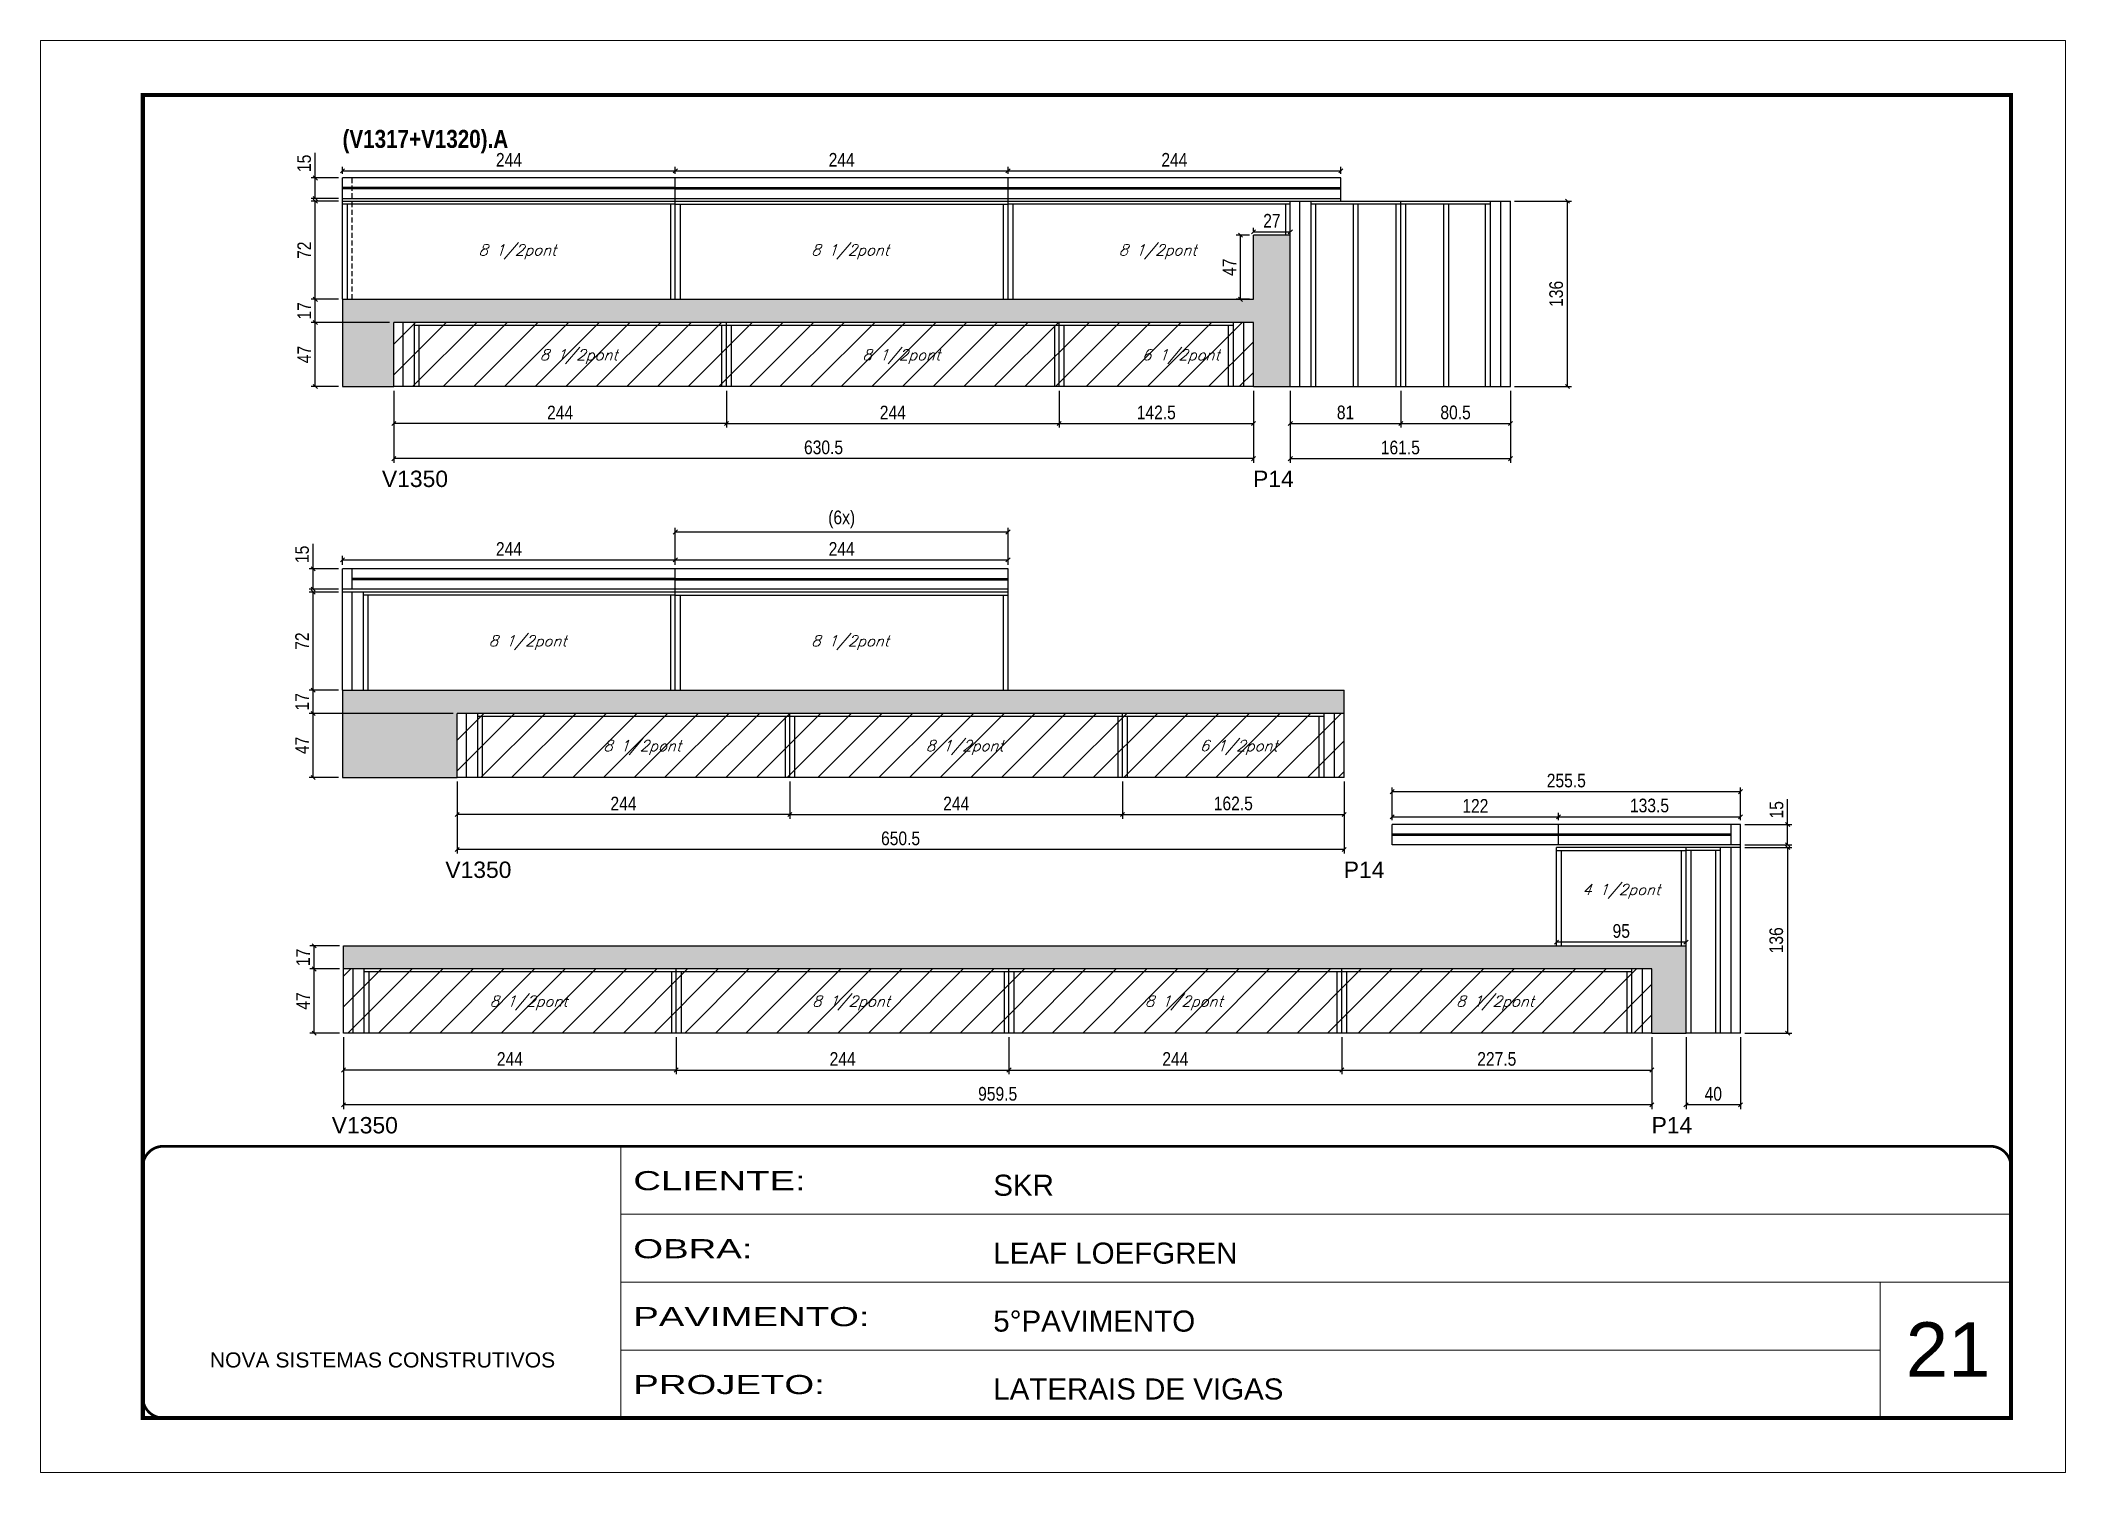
# Model space of a CAD drawing. Extents: x 3309 to 10384, y -2522 to 14608.
# Drawn here: x 3309 to 4794, y 7815 to 8865 of the extents above; entities that cross this region are included whole.
import ezdxf

# ---------------------------------------------------------------- set-up
doc = ezdxf.new("R2010")
doc.units = 0
for name, pattern in [('CONTINUO', [0]), ('DASHED', [0.75, 0.5, -0.25]), ('HIDDEN', [0.375, 0.25, -0.125])]:
    doc.linetypes.add(name, pattern=pattern)
for name, color, linetype in [('5', 5, 'Continuous'), ('COTA', 241, 'Continuous'), ('NOMENCLATURA', 7, 'Continuous'), ('Painéis', 200, 'Continuous'), ('SARR_2.2x7', 40, 'Continuous'), ('SARR_3.5x7', 81, 'Continuous'), ('texto', 7, 'Continuous')]:
    doc.layers.add(name, color=color, linetype=linetype)
for name, color, linetype, lineweight in [('CARIMBO', 255, 'Continuous', 9), ('Folhas', 255, 'Continuous', 9), ('Hachura', 251, 'Continuous', 9), ('SARRAFO DE PRESSAO', 251, 'DASHED', 9)]:
    doc.layers.add(name, color=color, linetype=linetype, lineweight=lineweight)
doc.styles.add('ARIAL', font='arial.ttf')
doc.styles.add('COTA TECNICA', font='techl___.ttf', dxfattribs={"height": 10})
doc.styles.add('Romans', font='romans.shx')
doc.styles.get("Standard").update_dxf_attribs({"font": 'arial.ttf'})
doc.styles.add('TECNICA', font='techb___.ttf', dxfattribs={"height": 10})
doc.styles.add('Tecnologia', font='')
doc.styles.get('Tecnologia').set_extended_font_data('Forgotten Futurist')
doc.dimstyles.new('PAINEL', dxfattribs={"dimtxt": 10, "dimasz": 3, "dimexe": 3, "dimexo": 3, "dimgap": 3, "dimtad": 1, "dimdec": 1, "dimzin": 12, "dimdsep": 46, "dimtxsty": 'COTA TECNICA', "dimblk1": 'OBLIQUE', "dimblk2": 'OBLIQUE', "dimsah": 1, "dimcen": 0.9, "dimclrd": 4, "dimclre": 4, "dimclrt": 240, "dimadec": 1, "dimazin": 3, "dimtfac": 1, "dimtdec": 1, "dimtmove": 0, "dimatfit": 3, "dimfxl": 1, "dimtolj": 1, "dimtzin": 12, "dimarcsym": 0})
pattern_1 = [(50, (0, -23.162), (5.46554, -0.4781726), [0.5715, -6.2865]), (355, (0, -23.162), (-1.0573026, 5.7317054), [0.4572, -5.0292175]), (100.451445, (0.4555, -23.2017), (4.4082374, 5.2535326), [0.4857003, -5.3427073]), (46.1842, (0, -21.638), (8.132371, -1.26127), [0.85725, -9.42975]), (96.63556, (0.678, -21.743), (7.122124, 7.422784), [0.728551, -8.014068]), (351.18415, (0, -21.638), (7.122124, 7.422784), [0.685799, -7.543792]), (21, (0.762, -22.019), (4.5484317, -3.067956), [0.5715, -6.2865]), (326, (0.762, -22.019), (1.854061, 5.525639), [0.4572, -5.0292]), (71.451445, (1.141, -22.2745), (6.4024926, 2.457683), [0.4857003, -5.342698]), (37.5, (0, -23.1618), (0.0926581, 2.53665117), [0, -4.96824, 0, -5.1054, 0, -5.04825]), (7.5, (0, -23.1618), (2.0045899, 3.00541724), [0, -2.91084, 0, -4.85394, 0, -1.92405]), (327.5, (-1.6993, -23.1618), (4.06771786, -0.1718623), [0, -1.905, 0, -5.9436, 0, -7.8867]), (317.5, (-2.4613, -23.1618), (4.4438754, 0.7627947), [0, -2.4765, 0, -3.94716, 0, -5.6007])]

msp = doc.modelspace()

# ---------------------------------------------------------------- texts
at = {"layer": '5', "linetype": 'Continuous'}
for s, p in [('V1350', (3559.75, 8537.58)), ('P14', (4198.62, 8537.58)), ('V1350', (3606.25, 8250.93)), ('P14', (4265.12, 8250.93)), ('V1350', (3522.97, 8063.62)), ('P14', (4490.83, 8063.62))]:
    msp.add_text(s, height=12, rotation=0.00004, dxfattribs=at).set_placement(p)
at = {"layer": 'CARIMBO', "style": 'ARIAL'}
msp.add_text('21', height=40, dxfattribs=at).set_placement((4677.23, 7885.13))
at = {"layer": 'NOMENCLATURA', "style": 'TECNICA'}
msp.add_text('(V1317+V1320).A', height=13.2, dxfattribs=at).set_placement((3530.88, 8786.25))
at = {"layer": 'texto', "color": 2, "char_height": 8, "attachment_point": 5, "style": 'Romans'}
for s, insert in [('{\\Q19;\\C256;8 1/2pont}', (3659.13, 8710.1)), ('{\\Q19;\\C256;8 1/2pont}', (3903.13, 8710.1)), ('{\\Q19;\\C256;8 1/2pont}', (4128.63, 8710.1)), ('{\\Q19;\\C256;8 1/2pont}', (3704.13, 8633.2)), ('{\\Q19;\\C256;8 1/2pont}', (3940.63, 8633.2)), ('{\\Q19;\\C256;6 1/2pont}', (4145.63, 8633.2)), ('{\\Q19;\\C256;8 1/2pont}', (3666.63, 8423.46)), ('{\\Q19;\\C256;8 1/2pont}', (3903.13, 8423.46)), ('{\\Q19;\\C256;8 1/2pont}', (3750.63, 8346.56)), ('{\\Q19;\\C256;8 1/2pont}', (3987.13, 8346.56)), ('{\\Q19;\\C256;6 1/2pont}', (4188.13, 8346.56)), ('{\\Q19;\\C256;4 1/2pont}', (4468.6, 8241.1)), ('{\\Q19;\\C256;8 1/2pont}', (3667.35, 8159.24)), ('{\\Q19;\\C256;8 1/2pont}', (3903.85, 8159.24)), ('{\\Q19;\\C256;8 1/2pont}', (4147.85, 8159.24)), ('{\\Q19;\\C256;8 1/2pont}', (4376.1, 8159.24))]:
    msp.add_mtext(s, dxfattribs=dict(at, insert=insert))

# ---------------------------------------------------------------- blocks, each defined once
blk = doc.blocks.new('9999999999')
at = {"color": 30, "linetype": 'CONTINUO'}
for p, q in [((98564.6, 34230.2), (98564.6, 34429.4)), ((98564.6, 34379.6), (99584, 34379.6)), ((98564.6, 34329.8), (99488, 34329.8)), ((99584, 34329.8), (99488, 34329.8)), ((99488, 34329.8), (99488, 34230.2)), ((98564.6, 34280), (99488, 34280))]:
    blk.add_line(p, q, dxfattribs=at)
at = {"color": 30, "linetype": 'CONTINUO', "const_width": 2}
blk.add_lwpolyline([(99584, 34230.2), (99584, 34414.4, 0.414214), (99569, 34429.4), (98229, 34429.4, 0.414214), (98214, 34414.4), (98214, 34245.2, 0.414214), (98229, 34230.2), (99584, 34230.2)], format="xyb", dxfattribs=at)
at = {"layer": 'Folhas'}
blk.add_lwpolyline([(98139, 34190.2), (99624, 34190.2), (99624, 35240.2), (98139, 35240.2)], close=True, dxfattribs=at)
at = {"layer": 'Folhas', "color": 30, "const_width": 3}
blk.add_lwpolyline([(98214, 34230.2), (99584, 34230.2), (99584, 35200.2), (98214, 35200.2)], close=True, dxfattribs=at)
at = {"color": 7, "linetype": 'Continuous', "ltscale": 5, "style": 'ARIAL'}
for s, height, p in [('SKR', 15.48, (98837.7, 34393.1)), ('LEAF LOEFGREN', 15.483, (98837.7, 34343.3)), ('5°PAVIMENTO', 15.483, (98837.7, 34293.5)), ('NOVA SISTEMAS CONSTRUTIVOS', 11.059, (98263.2, 34267.2)), ('LATERAIS DE VIGAS', 15.483, (98837.7, 34243.7))]:
    blk.add_text(s, height=height, dxfattribs=at).set_placement(p)
at = {"layer": 'Folhas', "color": 7, "style": 'Tecnologia', "width": 1.5}
for s, p in [('CLIENTE:', (98573.7, 34397.2)), ('OBRA:', (98573.7, 34347.3)), ('PAVIMENTO:', (98573.7, 34297.5)), ('PROJETO:', (98573.7, 34247.7))]:
    blk.add_text(s, height=14, dxfattribs=at).set_placement(p)
blk = doc.blocks.new('_Oblique')
at = {"color": 0, "linetype": 'ByBlock', "lineweight": -2}
blk.add_line((-0.5, -0.5), (0.5, 0.5), dxfattribs=at)
blk = doc.blocks.new('*D550')
at = {"layer": 'COTA', "color": 4, "linetype": 'ByBlock', "lineweight": -2, "transparency": 16777216}
for p, q in [((3568.4, 8608.2), (3568.4, 8581.1)), ((3812.4, 8608.2), (3812.4, 8581.1)), ((3812.4, 8584.1), (3568.4, 8584.1))]:
    blk.add_line(p, q, dxfattribs=at)
at = {"layer": 'Defpoints', "color": 0, "linetype": 'ByBlock', "transparency": 16777216}
for p in [(3568.4, 8611.2), (3812.4, 8611.2), (3568.4, 8584.1)]:
    blk.add_point(p, dxfattribs=at)
at = {"layer": 'COTA', "color": 4, "linetype": 'ByBlock', "lineweight": -2, "transparency": 16777216, "xscale": 3, "yscale": 3, "zscale": 3, "rotation": 180}
blk.add_blockref('_Oblique', (3568.4, 8584.1), dxfattribs=at)
at = {"layer": 'COTA', "color": 4, "linetype": 'ByBlock', "lineweight": -2, "transparency": 16777216, "xscale": 3, "yscale": 3, "zscale": 3}
blk.add_blockref('_Oblique', (3812.4, 8584.1), dxfattribs=at)
at = {"layer": 'COTA', "color": 240, "linetype": 'ByBlock', "transparency": 16777216, "insert": (3690.4, 8592.2), "char_height": 10, "attachment_point": 5, "style": 'COTA TECNICA'}
blk.add_mtext('\\A1;244', dxfattribs=at)
blk = doc.blocks.new('*D551')
at = {"layer": 'COTA', "color": 4, "lineweight": -2, "transparency": 16777216}
for p, q in [((3812.4, 8608.2), (3812.4, 8581.1)), ((4056.4, 8608.2), (4056.4, 8581.1)), ((3812.4, 8584.1), (4056.4, 8584.1))]:
    blk.add_line(p, q, dxfattribs=at)
at = {"layer": 'Defpoints', "color": 0, "transparency": 16777216}
for p in [(3812.4, 8611.2, 0), (4056.4, 8611.2, 0), (4056.4, 8584.1)]:
    blk.add_point(p, dxfattribs=at)
at = {"layer": 'COTA', "color": 4, "lineweight": -2, "transparency": 16777216, "xscale": 3, "yscale": 3, "zscale": 3, "rotation": 180}
blk.add_blockref('_Oblique', (3812.4, 8584.1), dxfattribs=at)
at = {"layer": 'COTA', "color": 4, "lineweight": -2, "transparency": 16777216, "xscale": 3, "yscale": 3, "zscale": 3}
blk.add_blockref('_Oblique', (4056.4, 8584.1), dxfattribs=at)
at = {"layer": 'COTA', "color": 240, "transparency": 16777216, "insert": (3934.4, 8592.2), "char_height": 10, "attachment_point": 5, "style": 'COTA TECNICA'}
blk.add_mtext('\\A1;244', dxfattribs=at)
blk = doc.blocks.new('*D552')
at = {"layer": 'COTA', "color": 4, "lineweight": -2, "transparency": 16777216}
for p, q in [((4056.4, 8608.2), (4056.4, 8581.1)), ((4198.9, 8608.2), (4198.9, 8581.1)), ((4056.4, 8584.1), (4198.9, 8584.1))]:
    blk.add_line(p, q, dxfattribs=at)
at = {"layer": 'Defpoints', "color": 0, "transparency": 16777216}
for p in [(4056.4, 8611.2, 0), (4198.9, 8611.2, 0), (4198.9, 8584.1)]:
    blk.add_point(p, dxfattribs=at)
at = {"layer": 'COTA', "color": 4, "lineweight": -2, "transparency": 16777216, "xscale": 3, "yscale": 3, "zscale": 3, "rotation": 180}
blk.add_blockref('_Oblique', (4056.4, 8584.1), dxfattribs=at)
at = {"layer": 'COTA', "color": 4, "lineweight": -2, "transparency": 16777216, "xscale": 3, "yscale": 3, "zscale": 3}
blk.add_blockref('_Oblique', (4198.9, 8584.1), dxfattribs=at)
at = {"layer": 'COTA', "color": 240, "transparency": 16777216, "insert": (4127.6, 8592.2), "char_height": 10, "attachment_point": 5, "style": 'COTA TECNICA'}
blk.add_mtext('\\A1;142.5', dxfattribs=at)
blk = doc.blocks.new('*D553')
at = {"layer": 'COTA', "color": 4, "lineweight": -2, "transparency": 16777216}
for p, q in [((3568.4, 8608.2), (3568.4, 8555.4)), ((4198.9, 8608.2), (4198.9, 8555.4)), ((4198.9, 8558.4), (3568.4, 8558.4))]:
    blk.add_line(p, q, dxfattribs=at)
at = {"layer": 'Defpoints', "color": 0, "transparency": 16777216}
for p in [(3568.4, 8611.2, 0), (4198.9, 8611.2, 0), (3568.4, 8558.4)]:
    blk.add_point(p, dxfattribs=at)
at = {"layer": 'COTA', "color": 4, "lineweight": -2, "transparency": 16777216, "xscale": 3, "yscale": 3, "zscale": 3, "rotation": 180}
blk.add_blockref('_Oblique', (3568.4, 8558.4), dxfattribs=at)
at = {"layer": 'COTA', "color": 4, "lineweight": -2, "transparency": 16777216, "xscale": 3, "yscale": 3, "zscale": 3}
blk.add_blockref('_Oblique', (4198.9, 8558.4), dxfattribs=at)
at = {"layer": 'COTA', "color": 240, "transparency": 16777216, "insert": (3883.6, 8566.6), "char_height": 10, "attachment_point": 5, "style": 'COTA TECNICA'}
blk.add_mtext('\\A1;630.5', dxfattribs=at)
blk = doc.blocks.new('*D554')
at = {"layer": 'COTA', "color": 4, "lineweight": -2, "transparency": 16777216}
for p, q in [((4225.9, 8608.2), (4225.9, 8555.4)), ((4387.4, 8608.2), (4387.4, 8555.4)), ((4225.9, 8558.4), (4387.4, 8558.4))]:
    blk.add_line(p, q, dxfattribs=at)
at = {"layer": 'Defpoints', "color": 0, "transparency": 16777216}
for p in [(4225.9, 8611.2), (4387.4, 8611.2), (4387.4, 8558.4)]:
    blk.add_point(p, dxfattribs=at)
at = {"layer": 'COTA', "color": 4, "lineweight": -2, "transparency": 16777216, "xscale": 3, "yscale": 3, "zscale": 3, "rotation": 180}
blk.add_blockref('_Oblique', (4225.9, 8558.4), dxfattribs=at)
at = {"layer": 'COTA', "color": 4, "lineweight": -2, "transparency": 16777216, "xscale": 3, "yscale": 3, "zscale": 3}
blk.add_blockref('_Oblique', (4387.4, 8558.4), dxfattribs=at)
at = {"layer": 'COTA', "color": 240, "transparency": 16777216, "insert": (4306.6, 8566.5), "char_height": 10, "attachment_point": 5, "style": 'COTA TECNICA'}
blk.add_mtext('\\A1;161.5', dxfattribs=at)
blk = doc.blocks.new('*D555')
at = {"layer": 'COTA', "color": 4, "linetype": 'ByBlock', "lineweight": -2, "transparency": 16777216}
for p, q in [((3614.9, 8321.6), (3614.9, 8294.4)), ((3858.9, 8321.6), (3858.9, 8294.4)), ((3858.9, 8297.4), (3614.9, 8297.4))]:
    blk.add_line(p, q, dxfattribs=at)
at = {"layer": 'Defpoints', "color": 0, "linetype": 'ByBlock', "transparency": 16777216}
for p in [(3614.9, 8324.6), (3858.9, 8324.6), (3614.9, 8297.4)]:
    blk.add_point(p, dxfattribs=at)
at = {"layer": 'COTA', "color": 4, "linetype": 'ByBlock', "lineweight": -2, "transparency": 16777216, "xscale": 3, "yscale": 3, "zscale": 3, "rotation": 180}
blk.add_blockref('_Oblique', (3614.9, 8297.4), dxfattribs=at)
at = {"layer": 'COTA', "color": 4, "linetype": 'ByBlock', "lineweight": -2, "transparency": 16777216, "xscale": 3, "yscale": 3, "zscale": 3}
blk.add_blockref('_Oblique', (3858.9, 8297.4), dxfattribs=at)
at = {"layer": 'COTA', "color": 240, "linetype": 'ByBlock', "transparency": 16777216, "insert": (3736.9, 8305.5), "char_height": 10, "attachment_point": 5, "style": 'COTA TECNICA'}
blk.add_mtext('\\A1;244', dxfattribs=at)
blk = doc.blocks.new('*D556')
at = {"layer": 'COTA', "color": 4, "lineweight": -2, "transparency": 16777216}
for p, q in [((3858.9, 8321.6), (3858.9, 8294.4)), ((4102.9, 8321.6), (4102.9, 8294.4)), ((3858.9, 8297.4), (4102.9, 8297.4))]:
    blk.add_line(p, q, dxfattribs=at)
at = {"layer": 'Defpoints', "color": 0, "transparency": 16777216}
for p in [(3858.9, 8324.6, 0), (4102.9, 8324.6, 0), (4102.9, 8297.4)]:
    blk.add_point(p, dxfattribs=at)
at = {"layer": 'COTA', "color": 4, "lineweight": -2, "transparency": 16777216, "xscale": 3, "yscale": 3, "zscale": 3, "rotation": 180}
blk.add_blockref('_Oblique', (3858.9, 8297.4), dxfattribs=at)
at = {"layer": 'COTA', "color": 4, "lineweight": -2, "transparency": 16777216, "xscale": 3, "yscale": 3, "zscale": 3}
blk.add_blockref('_Oblique', (4102.9, 8297.4), dxfattribs=at)
at = {"layer": 'COTA', "color": 240, "transparency": 16777216, "insert": (3980.9, 8305.5), "char_height": 10, "attachment_point": 5, "style": 'COTA TECNICA'}
blk.add_mtext('\\A1;244', dxfattribs=at)
blk = doc.blocks.new('*D557')
at = {"layer": 'COTA', "color": 4, "lineweight": -2, "transparency": 16777216}
for p, q in [((4102.9, 8321.6), (4102.9, 8294.4)), ((4265.4, 8321.6), (4265.4, 8294.4)), ((4102.9, 8297.4), (4265.4, 8297.4))]:
    blk.add_line(p, q, dxfattribs=at)
at = {"layer": 'Defpoints', "color": 0, "transparency": 16777216}
for p in [(4102.9, 8324.6, 0), (4265.4, 8324.6, 0), (4265.4, 8297.4)]:
    blk.add_point(p, dxfattribs=at)
at = {"layer": 'COTA', "color": 4, "lineweight": -2, "transparency": 16777216, "xscale": 3, "yscale": 3, "zscale": 3, "rotation": 180}
blk.add_blockref('_Oblique', (4102.9, 8297.4), dxfattribs=at)
at = {"layer": 'COTA', "color": 4, "lineweight": -2, "transparency": 16777216, "xscale": 3, "yscale": 3, "zscale": 3}
blk.add_blockref('_Oblique', (4265.4, 8297.4), dxfattribs=at)
at = {"layer": 'COTA', "color": 240, "transparency": 16777216, "insert": (4184.1, 8305.5), "char_height": 10, "attachment_point": 5, "style": 'COTA TECNICA'}
blk.add_mtext('\\A1;162.5', dxfattribs=at)
blk = doc.blocks.new('*D558')
at = {"layer": 'COTA', "color": 4, "lineweight": -2, "transparency": 16777216}
for p, q in [((3614.9, 8321.6), (3614.9, 8268.8)), ((4265.4, 8321.6), (4265.4, 8268.8)), ((4265.4, 8271.8), (3614.9, 8271.8))]:
    blk.add_line(p, q, dxfattribs=at)
at = {"layer": 'Defpoints', "color": 0, "transparency": 16777216}
for p in [(3614.9, 8324.6, 0), (4265.4, 8324.6, 0), (3614.9, 8271.8)]:
    blk.add_point(p, dxfattribs=at)
at = {"layer": 'COTA', "color": 4, "lineweight": -2, "transparency": 16777216, "xscale": 3, "yscale": 3, "zscale": 3, "rotation": 180}
blk.add_blockref('_Oblique', (3614.9, 8271.8), dxfattribs=at)
at = {"layer": 'COTA', "color": 4, "lineweight": -2, "transparency": 16777216, "xscale": 3, "yscale": 3, "zscale": 3}
blk.add_blockref('_Oblique', (4265.4, 8271.8), dxfattribs=at)
at = {"layer": 'COTA', "color": 240, "transparency": 16777216, "insert": (3940.1, 8279.9), "char_height": 10, "attachment_point": 5, "style": 'COTA TECNICA'}
blk.add_mtext('\\A1;650.5', dxfattribs=at)
blk = doc.blocks.new('*D559')
at = {"layer": 'COTA', "color": 4, "lineweight": -2, "transparency": 16777216}
for p, q in [((3527.9, 8460.6), (3506.3, 8460.6)), ((3509.3, 8388.6), (3509.3, 8460.6)), ((3527.9, 8388.6), (3506.3, 8388.6))]:
    blk.add_line(p, q, dxfattribs=at)
at = {"layer": 'Defpoints', "color": 0, "transparency": 16777216}
for p in [(3509.3, 8460.6), (3530.9, 8460.6), (3530.9, 8388.6)]:
    blk.add_point(p, dxfattribs=at)
at = {"layer": 'COTA', "color": 4, "lineweight": -2, "transparency": 16777216, "xscale": 3, "yscale": 3, "zscale": 3}
for p, rotation in [((3509.3, 8460.6), 90), ((3509.3, 8388.6), 270)]:
    blk.add_blockref('_Oblique', p, dxfattribs=dict(at, rotation=rotation))
at = {"layer": 'COTA', "color": 240, "transparency": 16777216, "insert": (3501.2, 8424.6), "char_height": 10, "attachment_point": 5, "rotation": 90, "style": 'COTA TECNICA'}
blk.add_mtext('\\A1;72', dxfattribs=at)
blk = doc.blocks.new('*D560')
at = {"layer": 'COTA', "color": 4, "linetype": 'ByBlock', "lineweight": -2, "transparency": 16777216}
for p, q in [((3531.6, 8134.2), (3531.6, 8107.1)), ((3775.6, 8134.2), (3775.6, 8107.1)), ((3775.6, 8110.1), (3531.6, 8110.1))]:
    blk.add_line(p, q, dxfattribs=at)
at = {"layer": 'Defpoints', "color": 0, "linetype": 'ByBlock', "transparency": 16777216}
for p in [(3531.6, 8137.2), (3775.6, 8137.2), (3531.6, 8110.1)]:
    blk.add_point(p, dxfattribs=at)
at = {"layer": 'COTA', "color": 4, "linetype": 'ByBlock', "lineweight": -2, "transparency": 16777216, "xscale": 3, "yscale": 3, "zscale": 3, "rotation": 180}
blk.add_blockref('_Oblique', (3531.6, 8110.1), dxfattribs=at)
at = {"layer": 'COTA', "color": 4, "linetype": 'ByBlock', "lineweight": -2, "transparency": 16777216, "xscale": 3, "yscale": 3, "zscale": 3}
blk.add_blockref('_Oblique', (3775.6, 8110.1), dxfattribs=at)
at = {"layer": 'COTA', "color": 240, "linetype": 'ByBlock', "transparency": 16777216, "insert": (3653.6, 8118.2), "char_height": 10, "attachment_point": 5, "style": 'COTA TECNICA'}
blk.add_mtext('\\A1;244', dxfattribs=at)
blk = doc.blocks.new('*D561')
at = {"layer": 'COTA', "color": 4, "lineweight": -2, "transparency": 16777216}
for p, q in [((3775.6, 8134.2), (3775.6, 8107.1)), ((4019.6, 8134.2), (4019.6, 8107.1)), ((3775.6, 8110.1), (4019.6, 8110.1))]:
    blk.add_line(p, q, dxfattribs=at)
at = {"layer": 'Defpoints', "color": 0, "transparency": 16777216}
for p in [(3775.6, 8137.2, 0), (4019.6, 8137.2, 0), (4019.6, 8110.1)]:
    blk.add_point(p, dxfattribs=at)
at = {"layer": 'COTA', "color": 4, "lineweight": -2, "transparency": 16777216, "xscale": 3, "yscale": 3, "zscale": 3, "rotation": 180}
blk.add_blockref('_Oblique', (3775.6, 8110.1), dxfattribs=at)
at = {"layer": 'COTA', "color": 4, "lineweight": -2, "transparency": 16777216, "xscale": 3, "yscale": 3, "zscale": 3}
blk.add_blockref('_Oblique', (4019.6, 8110.1), dxfattribs=at)
at = {"layer": 'COTA', "color": 240, "transparency": 16777216, "insert": (3897.6, 8118.2), "char_height": 10, "attachment_point": 5, "style": 'COTA TECNICA'}
blk.add_mtext('\\A1;244', dxfattribs=at)
blk = doc.blocks.new('*D562')
at = {"layer": 'COTA', "color": 4, "lineweight": -2, "transparency": 16777216}
for p, q in [((4019.6, 8134.2), (4019.6, 8107.1)), ((4263.6, 8134.2), (4263.6, 8107.1)), ((4019.6, 8110.1), (4263.6, 8110.1))]:
    blk.add_line(p, q, dxfattribs=at)
at = {"layer": 'Defpoints', "color": 0, "transparency": 16777216}
for p in [(4019.6, 8137.2, 0), (4263.6, 8137.2, 0), (4263.6, 8110.1)]:
    blk.add_point(p, dxfattribs=at)
at = {"layer": 'COTA', "color": 4, "lineweight": -2, "transparency": 16777216, "xscale": 3, "yscale": 3, "zscale": 3, "rotation": 180}
blk.add_blockref('_Oblique', (4019.6, 8110.1), dxfattribs=at)
at = {"layer": 'COTA', "color": 4, "lineweight": -2, "transparency": 16777216, "xscale": 3, "yscale": 3, "zscale": 3}
blk.add_blockref('_Oblique', (4263.6, 8110.1), dxfattribs=at)
at = {"layer": 'COTA', "color": 240, "transparency": 16777216, "insert": (4141.6, 8118.2), "char_height": 10, "attachment_point": 5, "style": 'COTA TECNICA'}
blk.add_mtext('\\A1;244', dxfattribs=at)
blk = doc.blocks.new('*D564')
at = {"layer": 'COTA', "color": 4, "lineweight": -2, "transparency": 16777216}
for p, q in [((3531.6, 8134.2), (3531.6, 8081.5)), ((4491.1, 8134.2), (4491.1, 8081.5)), ((4491.1, 8084.5), (3531.6, 8084.5))]:
    blk.add_line(p, q, dxfattribs=at)
at = {"layer": 'Defpoints', "color": 0, "transparency": 16777216}
for p in [(3531.6, 8137.2, 0), (4491.1, 8137.2, 0), (3531.6, 8084.5)]:
    blk.add_point(p, dxfattribs=at)
at = {"layer": 'COTA', "color": 4, "lineweight": -2, "transparency": 16777216, "xscale": 3, "yscale": 3, "zscale": 3, "rotation": 180}
blk.add_blockref('_Oblique', (3531.6, 8084.5), dxfattribs=at)
at = {"layer": 'COTA', "color": 4, "lineweight": -2, "transparency": 16777216, "xscale": 3, "yscale": 3, "zscale": 3}
blk.add_blockref('_Oblique', (4491.1, 8084.5), dxfattribs=at)
at = {"layer": 'COTA', "color": 240, "transparency": 16777216, "insert": (4011.3, 8092.6), "char_height": 10, "attachment_point": 5, "style": 'COTA TECNICA'}
blk.add_mtext('\\A1;959.5', dxfattribs=at)
blk = doc.blocks.new('*D565')
at = {"layer": 'COTA', "color": 4, "lineweight": -2, "transparency": 16777216}
for p, q in [((3528.6, 8184.2), (3507, 8184.2)), ((3510, 8137.2), (3510, 8184.2)), ((3528.6, 8137.2), (3507, 8137.2))]:
    blk.add_line(p, q, dxfattribs=at)
at = {"layer": 'Defpoints', "color": 0, "transparency": 16777216}
for p in [(3510, 8184.2), (3531.6, 8184.2), (3531.6, 8137.2)]:
    blk.add_point(p, dxfattribs=at)
at = {"layer": 'COTA', "color": 4, "lineweight": -2, "transparency": 16777216, "xscale": 3, "yscale": 3, "zscale": 3}
for p, rotation in [((3510, 8184.2), 90), ((3510, 8137.2), 270)]:
    blk.add_blockref('_Oblique', p, dxfattribs=dict(at, rotation=rotation))
at = {"layer": 'COTA', "color": 240, "transparency": 16777216, "insert": (3501.9, 8160.7), "char_height": 10, "attachment_point": 5, "rotation": 90, "style": 'COTA TECNICA'}
blk.add_mtext('\\A1;47', dxfattribs=at)
blk = doc.blocks.new('*D563')
at = {"layer": 'COTA', "color": 4, "lineweight": -2, "transparency": 16777216}
for p, q in [((3528.6, 8201.2), (3507, 8201.2)), ((3510, 8184.2), (3510, 8201.2)), ((3528.6, 8184.2), (3507, 8184.2))]:
    blk.add_line(p, q, dxfattribs=at)
at = {"layer": 'Defpoints', "color": 0, "transparency": 16777216}
for p in [(3510, 8201.2), (3531.6, 8201.2), (3531.6, 8184.2)]:
    blk.add_point(p, dxfattribs=at)
at = {"layer": 'COTA', "color": 4, "lineweight": -2, "transparency": 16777216, "xscale": 3, "yscale": 3, "zscale": 3}
for p, rotation in [((3510, 8201.2), 90), ((3510, 8184.2), 270)]:
    blk.add_blockref('_Oblique', p, dxfattribs=dict(at, rotation=rotation))
at = {"layer": 'COTA', "color": 240, "transparency": 16777216, "insert": (3501.9, 8192.7), "char_height": 10, "attachment_point": 5, "rotation": 90, "style": 'COTA TECNICA'}
blk.add_mtext('\\A1;17', dxfattribs=at)
blk = doc.blocks.new('*D566')
at = {"layer": 'COTA', "color": 4, "lineweight": -2, "transparency": 16777216}
for p, q in [((4263.6, 8134.2), (4263.6, 8107.1)), ((4491.1, 8134.2), (4491.1, 8107.1)), ((4263.6, 8110.1), (4491.1, 8110.1))]:
    blk.add_line(p, q, dxfattribs=at)
at = {"layer": 'Defpoints', "color": 0, "transparency": 16777216}
for p in [(4263.6, 8137.2), (4491.1, 8137.2), (4491.1, 8110.1)]:
    blk.add_point(p, dxfattribs=at)
at = {"layer": 'COTA', "color": 4, "lineweight": -2, "transparency": 16777216, "xscale": 3, "yscale": 3, "zscale": 3, "rotation": 180}
blk.add_blockref('_Oblique', (4263.6, 8110.1), dxfattribs=at)
at = {"layer": 'COTA', "color": 4, "lineweight": -2, "transparency": 16777216, "xscale": 3, "yscale": 3, "zscale": 3}
blk.add_blockref('_Oblique', (4491.1, 8110.1), dxfattribs=at)
at = {"layer": 'COTA', "color": 240, "transparency": 16777216, "insert": (4377.3, 8118.2), "char_height": 10, "attachment_point": 5, "style": 'COTA TECNICA'}
blk.add_mtext('\\A1;227.5', dxfattribs=at)
blk = doc.blocks.new('*D567')
at = {"layer": 'COTA', "color": 4, "lineweight": -2, "transparency": 16777216}
for p, q in [((4516.1, 8134.2), (4516.1, 8081.5)), ((4556.1, 8134.2), (4556.1, 8081.5)), ((4556.1, 8084.5), (4516.1, 8084.5))]:
    blk.add_line(p, q, dxfattribs=at)
at = {"layer": 'Defpoints', "color": 0, "transparency": 16777216}
for p in [(4516.1, 8137.2), (4556.1, 8137.2), (4516.1, 8084.5)]:
    blk.add_point(p, dxfattribs=at)
at = {"layer": 'COTA', "color": 4, "lineweight": -2, "transparency": 16777216, "xscale": 3, "yscale": 3, "zscale": 3, "rotation": 180}
blk.add_blockref('_Oblique', (4516.1, 8084.5), dxfattribs=at)
at = {"layer": 'COTA', "color": 4, "lineweight": -2, "transparency": 16777216, "xscale": 3, "yscale": 3, "zscale": 3}
blk.add_blockref('_Oblique', (4556.1, 8084.5), dxfattribs=at)
at = {"layer": 'COTA', "color": 240, "transparency": 16777216, "insert": (4536.1, 8092.6), "char_height": 10, "attachment_point": 5, "style": 'COTA TECNICA'}
blk.add_mtext('\\A1;40', dxfattribs=at)
blk = doc.blocks.new('*D568')
at = {"layer": 'COTA', "color": 4, "lineweight": -2, "transparency": 16777216}
for p, q in [((4559.1, 8273.2), (4593.6, 8273.2)), ((4590.6, 8273.2), (4590.6, 8137.2)), ((4559.1, 8137.2), (4593.6, 8137.2))]:
    blk.add_line(p, q, dxfattribs=at)
at = {"layer": 'Defpoints', "color": 0, "transparency": 16777216}
for p in [(4556.1, 8273.2), (4556.1, 8137.2), (4590.6, 8137.2)]:
    blk.add_point(p, dxfattribs=at)
at = {"layer": 'COTA', "color": 4, "lineweight": -2, "transparency": 16777216, "xscale": 3, "yscale": 3, "zscale": 3}
for p, rotation in [((4590.6, 8273.2), 90), ((4590.6, 8137.2), 270)]:
    blk.add_blockref('_Oblique', p, dxfattribs=dict(at, rotation=rotation))
at = {"layer": 'COTA', "color": 240, "transparency": 16777216, "insert": (4582.3, 8205.2), "char_height": 10, "attachment_point": 5, "rotation": 90, "style": 'COTA TECNICA'}
blk.add_mtext('\\A1;136', dxfattribs=at)
blk = doc.blocks.new('*D685')
at = {"layer": 'COTA', "color": 4, "lineweight": -2, "transparency": 16777216}
for p, q in [((3565.4, 8658.2), (3507.9, 8658.2)), ((3510.9, 8611.2), (3510.9, 8658.2)), ((3527.9, 8611.2), (3507.9, 8611.2))]:
    blk.add_line(p, q, dxfattribs=at)
at = {"layer": 'Defpoints', "color": 0, "transparency": 16777216}
for p in [(3510.9, 8658.2), (3568.4, 8658.2), (3530.9, 8611.2)]:
    blk.add_point(p, dxfattribs=at)
at = {"layer": 'COTA', "color": 4, "lineweight": -2, "transparency": 16777216, "xscale": 3, "yscale": 3, "zscale": 3}
for p, rotation in [((3510.9, 8658.2), 90), ((3510.9, 8611.2), 270)]:
    blk.add_blockref('_Oblique', p, dxfattribs=dict(at, rotation=rotation))
at = {"layer": 'COTA', "color": 240, "transparency": 16777216, "insert": (3502.8, 8634.7), "char_height": 10, "attachment_point": 5, "rotation": 90, "style": 'COTA TECNICA'}
blk.add_mtext('\\A1;47', dxfattribs=at)
blk = doc.blocks.new('*D686')
at = {"layer": 'COTA', "color": 4, "lineweight": -2, "transparency": 16777216}
for p, q in [((3527.9, 8675.2), (3507.9, 8675.2)), ((3510.9, 8658.2), (3510.9, 8675.2)), ((3565.4, 8658.2), (3507.9, 8658.2))]:
    blk.add_line(p, q, dxfattribs=at)
at = {"layer": 'Defpoints', "color": 0, "transparency": 16777216}
for p in [(3510.9, 8675.2), (3530.9, 8675.2), (3568.4, 8658.2)]:
    blk.add_point(p, dxfattribs=at)
at = {"layer": 'COTA', "color": 4, "lineweight": -2, "transparency": 16777216, "xscale": 3, "yscale": 3, "zscale": 3}
for p, rotation in [((3510.9, 8675.2), 90), ((3510.9, 8658.2), 270)]:
    blk.add_blockref('_Oblique', p, dxfattribs=dict(at, rotation=rotation))
at = {"layer": 'COTA', "color": 240, "transparency": 16777216, "insert": (3502.8, 8666.7), "char_height": 10, "attachment_point": 5, "rotation": 90, "style": 'COTA TECNICA'}
blk.add_mtext('\\A1;17', dxfattribs=at)
blk = doc.blocks.new('*D687')
at = {"layer": 'COTA', "color": 4, "lineweight": -2, "transparency": 16777216}
for p, q in [((3527.9, 8747.2), (3507.9, 8747.2)), ((3510.9, 8675.2), (3510.9, 8747.2)), ((3527.9, 8675.2), (3507.9, 8675.2))]:
    blk.add_line(p, q, dxfattribs=at)
at = {"layer": 'Defpoints', "color": 0, "transparency": 16777216}
for p in [(3510.9, 8747.2), (3530.9, 8747.2), (3530.9, 8675.2)]:
    blk.add_point(p, dxfattribs=at)
at = {"layer": 'COTA', "color": 4, "lineweight": -2, "transparency": 16777216, "xscale": 3, "yscale": 3, "zscale": 3}
for p, rotation in [((3510.9, 8747.2), 90), ((3510.9, 8675.2), 270)]:
    blk.add_blockref('_Oblique', p, dxfattribs=dict(at, rotation=rotation))
at = {"layer": 'COTA', "color": 240, "transparency": 16777216, "insert": (3502.8, 8711.2), "char_height": 10, "attachment_point": 5, "rotation": 90, "style": 'COTA TECNICA'}
blk.add_mtext('\\A1;72', dxfattribs=at)
blk = doc.blocks.new('*D688')
at = {"layer": 'COTA', "color": 4, "lineweight": -2, "transparency": 16777216}
for p, q in [((3510.9, 8764.2), (3510.9, 8782.6)), ((3527.9, 8764.2), (3507.9, 8764.2)), ((3510.9, 8749.2), (3510.9, 8764.2)), ((3527.9, 8749.2), (3507.9, 8749.2))]:
    blk.add_line(p, q, dxfattribs=at)
at = {"layer": 'Defpoints', "color": 0, "transparency": 16777216}
for p in [(3510.9, 8764.2), (3530.9, 8764.2), (3530.9, 8749.2)]:
    blk.add_point(p, dxfattribs=at)
at = {"layer": 'COTA', "color": 4, "lineweight": -2, "transparency": 16777216, "xscale": 3, "yscale": 3, "zscale": 3}
for p, rotation in [((3510.9, 8764.2), 90), ((3510.9, 8749.2), 270)]:
    blk.add_blockref('_Oblique', p, dxfattribs=dict(at, rotation=rotation))
at = {"layer": 'COTA', "color": 240, "transparency": 16777216, "insert": (3502.7, 8774.9), "char_height": 10, "attachment_point": 5, "rotation": 90, "style": 'COTA TECNICA'}
blk.add_mtext('\\A1;15', dxfattribs=at)
blk = doc.blocks.new('*D689')
at = {"layer": 'COTA', "color": 4, "lineweight": -2, "transparency": 16777216}
for p, q in [((4195.9, 8722.2), (4186.3, 8722.2)), ((4189.3, 8675.2), (4189.3, 8722.2)), ((4195.9, 8675.2), (4186.3, 8675.2))]:
    blk.add_line(p, q, dxfattribs=at)
at = {"layer": 'Defpoints', "color": 0, "transparency": 16777216}
for p in [(4189.3, 8722.2), (4198.9, 8722.2), (4198.9, 8675.2)]:
    blk.add_point(p, dxfattribs=at)
at = {"layer": 'COTA', "color": 4, "lineweight": -2, "transparency": 16777216, "xscale": 3, "yscale": 3, "zscale": 3}
for p, rotation in [((4189.3, 8722.2), 90), ((4189.3, 8675.2), 270)]:
    blk.add_blockref('_Oblique', p, dxfattribs=dict(at, rotation=rotation))
at = {"layer": 'COTA', "color": 240, "transparency": 16777216, "insert": (4181.2, 8698.7), "char_height": 10, "attachment_point": 5, "rotation": 90, "style": 'COTA TECNICA'}
blk.add_mtext('\\A1;47', dxfattribs=at)
blk = doc.blocks.new('*D690')
at = {"layer": 'COTA', "color": 4, "lineweight": -2, "transparency": 16777216}
for p, q in [((4198.9, 8725.2), (4198.9, 8727.7)), ((4198.9, 8724.7), (4225.9, 8724.7)), ((4225.9, 8725.2), (4225.9, 8727.7))]:
    blk.add_line(p, q, dxfattribs=at)
at = {"layer": 'Defpoints', "color": 0, "transparency": 16777216}
for p in [(4198.9, 8722.2), (4225.9, 8724.7), (4225.9, 8722.2)]:
    blk.add_point(p, dxfattribs=at)
at = {"layer": 'COTA', "color": 4, "lineweight": -2, "transparency": 16777216, "xscale": 3, "yscale": 3, "zscale": 3, "rotation": 180}
blk.add_blockref('_Oblique', (4198.9, 8724.7), dxfattribs=at)
at = {"layer": 'COTA', "color": 4, "lineweight": -2, "transparency": 16777216, "xscale": 3, "yscale": 3, "zscale": 3}
blk.add_blockref('_Oblique', (4225.9, 8724.7), dxfattribs=at)
at = {"layer": 'COTA', "color": 240, "transparency": 16777216, "insert": (4212.4, 8732.8), "char_height": 10, "attachment_point": 5, "style": 'COTA TECNICA'}
blk.add_mtext('\\A1;27', dxfattribs=at)
blk = doc.blocks.new('*D691')
at = {"layer": 'COTA', "color": 4, "lineweight": -2, "transparency": 16777216}
for p, q in [((4390.4, 8747.2), (4432.1, 8747.2)), ((4429.1, 8611.2), (4429.1, 8747.2)), ((4390.4, 8611.2), (4432.1, 8611.2))]:
    blk.add_line(p, q, dxfattribs=at)
at = {"layer": 'Defpoints', "color": 0, "transparency": 16777216}
for p in [(4387.4, 8747.2), (4429.1, 8747.2), (4387.4, 8611.2)]:
    blk.add_point(p, dxfattribs=at)
at = {"layer": 'COTA', "color": 4, "lineweight": -2, "transparency": 16777216, "xscale": 3, "yscale": 3, "zscale": 3}
for p, rotation in [((4429.1, 8747.2), 90), ((4429.1, 8611.2), 270)]:
    blk.add_blockref('_Oblique', p, dxfattribs=dict(at, rotation=rotation))
at = {"layer": 'COTA', "color": 240, "transparency": 16777216, "insert": (4420.9, 8679.2), "char_height": 10, "attachment_point": 5, "rotation": 90, "style": 'COTA TECNICA'}
blk.add_mtext('\\A1;136', dxfattribs=at)
blk = doc.blocks.new('*D692')
at = {"layer": 'COTA', "color": 4, "lineweight": -2, "transparency": 16777216}
for p, q in [((4225.9, 8608.2), (4225.9, 8581.1)), ((4306.9, 8608.2), (4306.9, 8581.1)), ((4225.9, 8584.1), (4306.9, 8584.1))]:
    blk.add_line(p, q, dxfattribs=at)
at = {"layer": 'Defpoints', "color": 0, "transparency": 16777216}
for p in [(4225.9, 8611.2), (4306.9, 8611.2), (4306.9, 8584.1)]:
    blk.add_point(p, dxfattribs=at)
at = {"layer": 'COTA', "color": 4, "lineweight": -2, "transparency": 16777216, "xscale": 3, "yscale": 3, "zscale": 3, "rotation": 180}
blk.add_blockref('_Oblique', (4225.9, 8584.1), dxfattribs=at)
at = {"layer": 'COTA', "color": 4, "lineweight": -2, "transparency": 16777216, "xscale": 3, "yscale": 3, "zscale": 3}
blk.add_blockref('_Oblique', (4306.9, 8584.1), dxfattribs=at)
at = {"layer": 'COTA', "color": 240, "transparency": 16777216, "insert": (4266.4, 8592.2), "char_height": 10, "attachment_point": 5, "style": 'COTA TECNICA'}
blk.add_mtext('\\A1;81', dxfattribs=at)
blk = doc.blocks.new('*D693')
at = {"layer": 'COTA', "color": 4, "lineweight": -2, "transparency": 16777216}
for p, q in [((4306.9, 8608.2), (4306.9, 8581.1)), ((4387.4, 8608.2), (4387.4, 8581.1)), ((4306.9, 8584.1), (4387.4, 8584.1))]:
    blk.add_line(p, q, dxfattribs=at)
at = {"layer": 'Defpoints', "color": 0, "transparency": 16777216}
for p in [(4306.9, 8611.2), (4387.4, 8611.2), (4387.4, 8584.1)]:
    blk.add_point(p, dxfattribs=at)
at = {"layer": 'COTA', "color": 4, "lineweight": -2, "transparency": 16777216, "xscale": 3, "yscale": 3, "zscale": 3, "rotation": 180}
blk.add_blockref('_Oblique', (4306.9, 8584.1), dxfattribs=at)
at = {"layer": 'COTA', "color": 4, "lineweight": -2, "transparency": 16777216, "xscale": 3, "yscale": 3, "zscale": 3}
blk.add_blockref('_Oblique', (4387.4, 8584.1), dxfattribs=at)
at = {"layer": 'COTA', "color": 240, "transparency": 16777216, "insert": (4347.1, 8592.2), "char_height": 10, "attachment_point": 5, "style": 'COTA TECNICA'}
blk.add_mtext('\\A1;80.5', dxfattribs=at)
blk = doc.blocks.new('*D694')
at = {"layer": 'COTA', "color": 4, "lineweight": -2, "transparency": 16777216}
for p, q in [((3611.9, 8371.6), (3506.3, 8371.6)), ((3509.3, 8324.6), (3509.3, 8371.6)), ((3527.9, 8324.6), (3506.3, 8324.6))]:
    blk.add_line(p, q, dxfattribs=at)
at = {"layer": 'Defpoints', "color": 0, "transparency": 16777216}
for p in [(3509.3, 8371.6), (3614.9, 8371.6), (3530.9, 8324.6)]:
    blk.add_point(p, dxfattribs=at)
at = {"layer": 'COTA', "color": 4, "lineweight": -2, "transparency": 16777216, "xscale": 3, "yscale": 3, "zscale": 3}
for p, rotation in [((3509.3, 8371.6), 90), ((3509.3, 8324.6), 270)]:
    blk.add_blockref('_Oblique', p, dxfattribs=dict(at, rotation=rotation))
at = {"layer": 'COTA', "color": 240, "transparency": 16777216, "insert": (3501.2, 8348.1), "char_height": 10, "attachment_point": 5, "rotation": 90, "style": 'COTA TECNICA'}
blk.add_mtext('\\A1;47', dxfattribs=at)
blk = doc.blocks.new('*D695')
at = {"layer": 'COTA', "color": 4, "lineweight": -2, "transparency": 16777216}
for p, q in [((3527.9, 8388.6), (3506.3, 8388.6)), ((3509.3, 8371.6), (3509.3, 8388.6)), ((3611.9, 8371.6), (3506.3, 8371.6))]:
    blk.add_line(p, q, dxfattribs=at)
at = {"layer": 'Defpoints', "color": 0, "transparency": 16777216}
for p in [(3509.3, 8388.6), (3530.9, 8388.6), (3614.9, 8371.6)]:
    blk.add_point(p, dxfattribs=at)
at = {"layer": 'COTA', "color": 4, "lineweight": -2, "transparency": 16777216, "xscale": 3, "yscale": 3, "zscale": 3}
for p, rotation in [((3509.3, 8388.6), 90), ((3509.3, 8371.6), 270)]:
    blk.add_blockref('_Oblique', p, dxfattribs=dict(at, rotation=rotation))
at = {"layer": 'COTA', "color": 240, "transparency": 16777216, "insert": (3501.2, 8380.1), "char_height": 10, "attachment_point": 5, "rotation": 90, "style": 'COTA TECNICA'}
blk.add_mtext('\\A1;17', dxfattribs=at)
blk = doc.blocks.new('*D696')
at = {"layer": 'COTA', "color": 4, "lineweight": -2, "transparency": 16777216}
for p, q in [((3509.3, 8477.6), (3509.3, 8495.9)), ((3527.9, 8477.6), (3506.3, 8477.6)), ((3509.3, 8462.6), (3509.3, 8477.6)), ((3527.9, 8462.6), (3506.3, 8462.6))]:
    blk.add_line(p, q, dxfattribs=at)
at = {"layer": 'Defpoints', "color": 0, "transparency": 16777216}
for p in [(3509.3, 8477.6), (3530.9, 8477.6), (3530.9, 8462.6)]:
    blk.add_point(p, dxfattribs=at)
at = {"layer": 'COTA', "color": 4, "lineweight": -2, "transparency": 16777216, "xscale": 3, "yscale": 3, "zscale": 3}
for p, rotation in [((3509.3, 8477.6), 90), ((3509.3, 8462.6), 270)]:
    blk.add_blockref('_Oblique', p, dxfattribs=dict(at, rotation=rotation))
at = {"layer": 'COTA', "color": 240, "transparency": 16777216, "insert": (3501.2, 8488.2), "char_height": 10, "attachment_point": 5, "rotation": 90, "style": 'COTA TECNICA'}
blk.add_mtext('\\A1;15', dxfattribs=at)
blk = doc.blocks.new('*D697')
at = {"layer": 'COTA', "color": 4, "lineweight": -2, "transparency": 16777216}
for p, q in [((3530.9, 8480.6), (3530.9, 8487.2)), ((3530.9, 8484.2), (3774.9, 8484.2)), ((3774.9, 8480.6), (3774.9, 8487.2))]:
    blk.add_line(p, q, dxfattribs=at)
at = {"layer": 'Defpoints', "color": 0, "transparency": 16777216}
for p in [(3774.9, 8484.2), (3530.9, 8477.6), (3774.9, 8477.6)]:
    blk.add_point(p, dxfattribs=at)
at = {"layer": 'COTA', "color": 4, "lineweight": -2, "transparency": 16777216, "xscale": 3, "yscale": 3, "zscale": 3, "rotation": 180}
blk.add_blockref('_Oblique', (3530.9, 8484.2), dxfattribs=at)
at = {"layer": 'COTA', "color": 4, "lineweight": -2, "transparency": 16777216, "xscale": 3, "yscale": 3, "zscale": 3}
blk.add_blockref('_Oblique', (3774.9, 8484.2), dxfattribs=at)
at = {"layer": 'COTA', "color": 240, "transparency": 16777216, "insert": (3652.9, 8492.2), "char_height": 10, "attachment_point": 5, "style": 'COTA TECNICA'}
blk.add_mtext('\\A1;244', dxfattribs=at)
blk = doc.blocks.new('*D698')
at = {"layer": 'COTA', "color": 4, "lineweight": -2, "transparency": 16777216}
for p, q in [((3774.9, 8480.6), (3774.9, 8487.2)), ((3774.9, 8484.2), (4018.9, 8484.2)), ((4018.9, 8480.6), (4018.9, 8487.2))]:
    blk.add_line(p, q, dxfattribs=at)
at = {"layer": 'Defpoints', "color": 0, "transparency": 16777216}
for p in [(4018.9, 8484.2), (3774.9, 8477.6), (4018.9, 8477.6)]:
    blk.add_point(p, dxfattribs=at)
at = {"layer": 'COTA', "color": 4, "lineweight": -2, "transparency": 16777216, "xscale": 3, "yscale": 3, "zscale": 3, "rotation": 180}
blk.add_blockref('_Oblique', (3774.9, 8484.2), dxfattribs=at)
at = {"layer": 'COTA', "color": 4, "lineweight": -2, "transparency": 16777216, "xscale": 3, "yscale": 3, "zscale": 3}
blk.add_blockref('_Oblique', (4018.9, 8484.2), dxfattribs=at)
at = {"layer": 'COTA', "color": 240, "transparency": 16777216, "insert": (3896.9, 8492.2), "char_height": 10, "attachment_point": 5, "style": 'COTA TECNICA'}
blk.add_mtext('\\A1;244', dxfattribs=at)
blk = doc.blocks.new('*D699')
at = {"layer": 'COTA', "color": 4, "lineweight": -2, "transparency": 16777216}
for p, q in [((3774.9, 8480.6), (3774.9, 8507.6)), ((3774.9, 8504.6), (4018.9, 8504.6)), ((4018.9, 8480.6), (4018.9, 8507.6))]:
    blk.add_line(p, q, dxfattribs=at)
at = {"layer": 'Defpoints', "color": 0, "transparency": 16777216}
for p in [(4018.9, 8504.6), (3774.9, 8477.6), (4018.9, 8477.6)]:
    blk.add_point(p, dxfattribs=at)
at = {"layer": 'COTA', "color": 4, "lineweight": -2, "transparency": 16777216, "xscale": 3, "yscale": 3, "zscale": 3, "rotation": 180}
blk.add_blockref('_Oblique', (3774.9, 8504.6), dxfattribs=at)
at = {"layer": 'COTA', "color": 4, "lineweight": -2, "transparency": 16777216, "xscale": 3, "yscale": 3, "zscale": 3}
blk.add_blockref('_Oblique', (4018.9, 8504.6), dxfattribs=at)
at = {"layer": 'COTA', "color": 240, "transparency": 16777216, "insert": (3896.9, 8513.8), "char_height": 10, "attachment_point": 5, "style": 'COTA TECNICA'}
blk.add_mtext('\\A1;(6x)', dxfattribs=at)
blk = doc.blocks.new('*D700')
at = {"layer": 'COTA', "color": 4, "lineweight": -2, "transparency": 16777216}
for p, q in [((4590.6, 8290.2), (4590.6, 8308.6)), ((4559.1, 8290.2), (4593.6, 8290.2)), ((4590.6, 8275.2), (4590.6, 8290.2)), ((4559.1, 8275.2), (4593.6, 8275.2))]:
    blk.add_line(p, q, dxfattribs=at)
at = {"layer": 'Defpoints', "color": 0, "transparency": 16777216}
for p in [(4556.1, 8290.2), (4590.6, 8290.2), (4556.1, 8275.2)]:
    blk.add_point(p, dxfattribs=at)
at = {"layer": 'COTA', "color": 4, "lineweight": -2, "transparency": 16777216, "xscale": 3, "yscale": 3, "zscale": 3}
for p, rotation in [((4590.6, 8290.2), 90), ((4590.6, 8275.2), 270)]:
    blk.add_blockref('_Oblique', p, dxfattribs=dict(at, rotation=rotation))
at = {"layer": 'COTA', "color": 240, "transparency": 16777216, "insert": (4582.5, 8300.9), "char_height": 10, "attachment_point": 5, "rotation": 90, "style": 'COTA TECNICA'}
blk.add_mtext('\\A1;15', dxfattribs=at)
blk = doc.blocks.new('*D701')
at = {"layer": 'COTA', "color": 4, "lineweight": -2, "transparency": 16777216}
for p, q in [((4300.6, 8293.2), (4300.6, 8317.2)), ((4556.1, 8293.2), (4556.1, 8317.2)), ((4300.6, 8314.2), (4556.1, 8314.2))]:
    blk.add_line(p, q, dxfattribs=at)
at = {"layer": 'Defpoints', "color": 0, "transparency": 16777216}
for p in [(4556.1, 8314.2), (4300.6, 8290.2), (4556.1, 8290.2)]:
    blk.add_point(p, dxfattribs=at)
at = {"layer": 'COTA', "color": 4, "lineweight": -2, "transparency": 16777216, "xscale": 3, "yscale": 3, "zscale": 3, "rotation": 180}
blk.add_blockref('_Oblique', (4300.6, 8314.2), dxfattribs=at)
at = {"layer": 'COTA', "color": 4, "lineweight": -2, "transparency": 16777216, "xscale": 3, "yscale": 3, "zscale": 3}
blk.add_blockref('_Oblique', (4556.1, 8314.2), dxfattribs=at)
at = {"layer": 'COTA', "color": 240, "transparency": 16777216, "insert": (4428.3, 8322.3), "char_height": 10, "attachment_point": 5, "style": 'COTA TECNICA'}
blk.add_mtext('\\A1;255.5', dxfattribs=at)
blk = doc.blocks.new('*D702')
at = {"layer": 'COTA', "color": 4, "lineweight": -2, "transparency": 16777216}
for p, q in [((4421.1, 8204.2), (4421.1, 8206.9)), ((4516.1, 8203.9), (4421.1, 8203.9)), ((4516.1, 8204.2), (4516.1, 8206.9))]:
    blk.add_line(p, q, dxfattribs=at)
at = {"layer": 'Defpoints', "color": 0, "transparency": 16777216}
for p in [(4421.1, 8203.9), (4421.1, 8201.2), (4516.1, 8201.2)]:
    blk.add_point(p, dxfattribs=at)
at = {"layer": 'COTA', "color": 4, "lineweight": -2, "transparency": 16777216, "xscale": 3, "yscale": 3, "zscale": 3, "rotation": 180}
blk.add_blockref('_Oblique', (4421.1, 8203.9), dxfattribs=at)
at = {"layer": 'COTA', "color": 4, "lineweight": -2, "transparency": 16777216, "xscale": 3, "yscale": 3, "zscale": 3}
blk.add_blockref('_Oblique', (4516.1, 8203.9), dxfattribs=at)
at = {"layer": 'COTA', "color": 240, "transparency": 16777216, "insert": (4468.6, 8212), "char_height": 10, "attachment_point": 5, "style": 'COTA TECNICA'}
blk.add_mtext('\\A1;95', dxfattribs=at)
blk = doc.blocks.new('*D1598')
at = {"layer": 'COTA', "color": 4, "lineweight": -2, "transparency": 16777216}
for p, q in [((3774.9, 8767.2), (3774.9, 8772.4)), ((3774.9, 8769.4), (4018.9, 8769.4)), ((4018.9, 8767.2), (4018.9, 8772.4))]:
    blk.add_line(p, q, dxfattribs=at)
at = {"layer": 'Defpoints', "color": 0, "transparency": 16777216}
for p in [(3774.9, 8764.2), (4018.9, 8769.4), (4018.9, 8764.2)]:
    blk.add_point(p, dxfattribs=at)
at = {"layer": 'COTA', "color": 4, "lineweight": -2, "transparency": 16777216, "xscale": 3, "yscale": 3, "zscale": 3, "rotation": 180}
blk.add_blockref('_Oblique', (3774.9, 8769.4), dxfattribs=at)
at = {"layer": 'COTA', "color": 4, "lineweight": -2, "transparency": 16777216, "xscale": 3, "yscale": 3, "zscale": 3}
blk.add_blockref('_Oblique', (4018.9, 8769.4), dxfattribs=at)
at = {"layer": 'COTA', "color": 240, "transparency": 16777216, "insert": (3896.9, 8777.5), "char_height": 10, "attachment_point": 5, "style": 'COTA TECNICA'}
blk.add_mtext('\\A1;244', dxfattribs=at)
blk = doc.blocks.new('*D1599')
at = {"layer": 'COTA', "color": 4, "lineweight": -2, "transparency": 16777216}
for p, q in [((3530.9, 8767.2), (3530.9, 8772.4)), ((3530.9, 8769.4), (3774.9, 8769.4)), ((3774.9, 8767.2), (3774.9, 8772.4))]:
    blk.add_line(p, q, dxfattribs=at)
at = {"layer": 'Defpoints', "color": 0, "transparency": 16777216}
for p in [(3530.9, 8764.2), (3774.9, 8769.4), (3774.9, 8764.2)]:
    blk.add_point(p, dxfattribs=at)
at = {"layer": 'COTA', "color": 4, "lineweight": -2, "transparency": 16777216, "xscale": 3, "yscale": 3, "zscale": 3, "rotation": 180}
blk.add_blockref('_Oblique', (3530.9, 8769.4), dxfattribs=at)
at = {"layer": 'COTA', "color": 4, "lineweight": -2, "transparency": 16777216, "xscale": 3, "yscale": 3, "zscale": 3}
blk.add_blockref('_Oblique', (3774.9, 8769.4), dxfattribs=at)
at = {"layer": 'COTA', "color": 240, "transparency": 16777216, "insert": (3652.9, 8777.5), "char_height": 10, "attachment_point": 5, "style": 'COTA TECNICA'}
blk.add_mtext('\\A1;244', dxfattribs=at)
blk = doc.blocks.new('*D1600')
at = {"layer": 'COTA', "color": 4, "lineweight": -2, "transparency": 16777216}
for p, q in [((4018.9, 8767.2), (4018.9, 8772.4)), ((4018.9, 8769.4), (4262.9, 8769.4)), ((4262.9, 8767.2), (4262.9, 8772.4))]:
    blk.add_line(p, q, dxfattribs=at)
at = {"layer": 'Defpoints', "color": 0, "transparency": 16777216}
for p in [(4018.9, 8764.2), (4262.9, 8769.4), (4262.9, 8764.2)]:
    blk.add_point(p, dxfattribs=at)
at = {"layer": 'COTA', "color": 4, "lineweight": -2, "transparency": 16777216, "xscale": 3, "yscale": 3, "zscale": 3, "rotation": 180}
blk.add_blockref('_Oblique', (4018.9, 8769.4), dxfattribs=at)
at = {"layer": 'COTA', "color": 4, "lineweight": -2, "transparency": 16777216, "xscale": 3, "yscale": 3, "zscale": 3}
blk.add_blockref('_Oblique', (4262.9, 8769.4), dxfattribs=at)
at = {"layer": 'COTA', "color": 240, "transparency": 16777216, "insert": (4140.9, 8777.5), "char_height": 10, "attachment_point": 5, "style": 'COTA TECNICA'}
blk.add_mtext('\\A1;244', dxfattribs=at)
blk = doc.blocks.new('*D1601')
at = {"layer": 'COTA', "color": 4, "lineweight": -2, "transparency": 16777216}
for p, q in [((4300.6, 8293.2), (4300.6, 8298.8)), ((4300.6, 8295.8), (4422.6, 8295.8)), ((4422.6, 8293.2), (4422.6, 8298.8))]:
    blk.add_line(p, q, dxfattribs=at)
at = {"layer": 'Defpoints', "color": 0, "transparency": 16777216}
for p in [(4300.6, 8290.2), (4422.6, 8295.8), (4422.6, 8290.2)]:
    blk.add_point(p, dxfattribs=at)
at = {"layer": 'COTA', "color": 4, "lineweight": -2, "transparency": 16777216, "xscale": 3, "yscale": 3, "zscale": 3, "rotation": 180}
blk.add_blockref('_Oblique', (4300.6, 8295.8), dxfattribs=at)
at = {"layer": 'COTA', "color": 4, "lineweight": -2, "transparency": 16777216, "xscale": 3, "yscale": 3, "zscale": 3}
blk.add_blockref('_Oblique', (4422.6, 8295.8), dxfattribs=at)
at = {"layer": 'COTA', "color": 240, "transparency": 16777216, "insert": (4361.6, 8303.8), "char_height": 10, "attachment_point": 5, "style": 'COTA TECNICA'}
blk.add_mtext('\\A1;122', dxfattribs=at)
blk = doc.blocks.new('*D1602')
at = {"layer": 'COTA', "color": 4, "lineweight": -2, "transparency": 16777216}
for p, q in [((4422.6, 8293.2), (4422.6, 8298.8)), ((4422.6, 8295.8), (4556.1, 8295.8)), ((4556.1, 8293.2), (4556.1, 8298.8))]:
    blk.add_line(p, q, dxfattribs=at)
at = {"layer": 'Defpoints', "color": 0, "transparency": 16777216}
for p in [(4422.6, 8290.2), (4556.1, 8295.8), (4556.1, 8290.2)]:
    blk.add_point(p, dxfattribs=at)
at = {"layer": 'COTA', "color": 4, "lineweight": -2, "transparency": 16777216, "xscale": 3, "yscale": 3, "zscale": 3, "rotation": 180}
blk.add_blockref('_Oblique', (4422.6, 8295.8), dxfattribs=at)
at = {"layer": 'COTA', "color": 4, "lineweight": -2, "transparency": 16777216, "xscale": 3, "yscale": 3, "zscale": 3}
blk.add_blockref('_Oblique', (4556.1, 8295.8), dxfattribs=at)
at = {"layer": 'COTA', "color": 240, "transparency": 16777216, "insert": (4489.3, 8304), "char_height": 10, "attachment_point": 5, "style": 'COTA TECNICA'}
blk.add_mtext('\\A1;133.5', dxfattribs=at)

# ---------------------------------------------------------------- dimensions: what is measured, and where the dimension line sits
at = {"layer": 'COTA'}
for base, p1, p2, picture, middle in [((3510.86, 8764.2), (3530.88, 8749.2), (3530.88, 8764.2), '*D688', (3502.75, 8774.89)), ((3510.86, 8747.2), (3530.88, 8675.2), (3530.88, 8747.2), '*D687', (3502.79, 8711.2)), ((4429.14, 8747.2), (4387.38, 8611.2), (4387.38, 8747.2), '*D691', (4420.92, 8679.2)), ((4189.3, 8722.2), (4198.88, 8675.2), (4198.88, 8722.2), '*D689', (4181.23, 8698.7)), ((3510.86, 8675.2), (3568.38, 8658.2), (3530.88, 8675.2), '*D686', (3502.79, 8666.7)), ((3510.86, 8658.2), (3530.88, 8611.2), (3568.38, 8658.2), '*D685', (3502.79, 8634.7)), ((3509.27, 8477.56), (3530.88, 8462.56), (3530.88, 8477.56), '*D696', (3501.16, 8488.24)), ((3509.27, 8460.56), (3530.88, 8388.56), (3530.88, 8460.56), '*D559', (3501.2, 8424.56)), ((3509.27, 8371.56), (3530.88, 8324.56), (3614.88, 8371.56), '*D694', (3501.2, 8348.06)), ((4590.56, 8290.24), (4556.1, 8275.24), (4556.1, 8290.24), '*D700', (4582.45, 8300.93)), ((4590.56, 8137.24), (4556.1, 8273.24), (4556.1, 8137.24), '*D568', (4582.34, 8205.24)), ((3509.99, 8201.24), (3531.6, 8184.24), (3531.6, 8201.24), '*D563', (3501.91, 8192.74)), ((3509.99, 8184.24), (3531.6, 8137.24), (3531.6, 8184.24), '*D565', (3501.91, 8160.74))]:
    dim = msp.add_linear_dim(base=base, p1=p1, p2=p2, angle=90, dimstyle='PAINEL', dxfattribs=at)
    dim.commit()
    dim.dimension.update_dxf_attribs({"geometry": picture, "text_midpoint": middle})
for base, p1, p2, picture, middle in [((3774.88, 8769.4), (3530.88, 8764.2), (3774.88, 8764.2), '*D1599', (3652.88, 8777.47)), ((4018.88, 8769.4), (3774.88, 8764.2), (4018.88, 8764.2), '*D1598', (3896.88, 8777.47)), ((4262.88, 8769.4), (4018.88, 8764.2), (4262.88, 8764.2), '*D1600', (4140.88, 8777.47)), ((4225.88, 8724.73), (4198.88, 8722.2), (4225.88, 8722.2), '*D690', (4212.38, 8732.8)), ((3568.38, 8558.42, 0), (4198.88, 8611.2), (3568.38, 8611.2), '*D553', (3883.63, 8566.64, 0)), ((4056.38, 8584.08, 0), (3812.38, 8611.2), (4056.38, 8611.2), '*D551', (3934.38, 8592.16, 0)), ((4198.88, 8584.08, 0), (4056.38, 8611.2), (4198.88, 8611.2), '*D552', (4127.63, 8592.19, 0)), ((4387.38, 8558.42), (4225.88, 8611.2), (4387.38, 8611.2), '*D554', (4306.63, 8566.53)), ((4306.88, 8584.08), (4225.88, 8611.2), (4306.88, 8611.2), '*D692', (4266.38, 8592.18)), ((3774.88, 8484.17), (3530.88, 8477.56), (3774.88, 8477.56), '*D697', (3652.88, 8492.24)), ((3614.88, 8271.78, 0), (4265.38, 8324.56), (3614.88, 8324.56), '*D558', (3940.13, 8279.89, 0)), ((4102.88, 8297.43, 0), (3858.88, 8324.56), (4102.88, 8324.56), '*D556', (3980.88, 8305.51, 0)), ((4265.38, 8297.43, 0), (4102.88, 8324.56), (4265.38, 8324.56), '*D557', (4184.13, 8305.54, 0)), ((4556.1, 8314.21), (4300.6, 8290.24), (4556.1, 8290.24), '*D701', (4428.35, 8322.31)), ((4422.6, 8295.75), (4300.6, 8290.24), (4422.6, 8290.24), '*D1601', (4361.6, 8303.81)), ((4421.1, 8203.9), (4516.1, 8201.24), (4421.1, 8201.24), '*D702', (4468.6, 8212.04)), ((3531.6, 8084.46, 0), (4491.1, 8137.24), (3531.6, 8137.24), '*D564', (4011.35, 8092.6, 0)), ((4019.6, 8110.12, 0), (3775.6, 8137.24), (4019.6, 8137.24), '*D561', (3897.6, 8118.19, 0)), ((4263.6, 8110.12, 0), (4019.6, 8137.24), (4263.6, 8137.24), '*D562', (4141.6, 8118.19, 0)), ((4491.1, 8110.12), (4263.6, 8137.24), (4491.1, 8137.24), '*D566', (4377.35, 8118.23)), ((4516.1, 8084.46), (4556.1, 8137.24), (4516.1, 8137.24), '*D567', (4536.1, 8092.56))]:
    dim = msp.add_linear_dim(base=base, p1=p1, p2=p2, dimstyle='PAINEL', dxfattribs=at)
    dim.commit()
    dim.dimension.update_dxf_attribs({"geometry": picture, "text_midpoint": middle})
at = {"layer": 'COTA', "linetype": 'ByBlock'}
for base, p1, p2, picture, middle in [((3568.38, 8584.08), (3812.38, 8611.2), (3568.38, 8611.2), '*D550', (3690.38, 8592.16)), ((3614.88, 8297.43), (3858.88, 8324.56), (3614.88, 8324.56), '*D555', (3736.88, 8305.51)), ((3531.6, 8110.12), (3775.6, 8137.24), (3531.6, 8137.24), '*D560', (3653.6, 8118.19))]:
    dim = msp.add_linear_dim(base=base, p1=p1, p2=p2, angle=180, dimstyle='PAINEL', override={"dimtmove": 1}, dxfattribs=at)
    dim.commit()
    dim.dimension.update_dxf_attribs({"geometry": picture, "text_midpoint": middle})
at = {"layer": 'COTA'}
for base, p1, p2, picture, middle in [((4387.38, 8584.08), (4306.88, 8611.2), (4387.38, 8611.2), '*D693', (4347.13, 8592.21)), ((4018.88, 8484.17), (3774.88, 8477.56), (4018.88, 8477.56), '*D698', (3896.88, 8492.24)), ((4556.1, 8295.75), (4422.6, 8290.24), (4556.1, 8290.24), '*D1602', (4489.35, 8303.97))]:
    dim = msp.add_linear_dim(base=base, p1=p1, p2=p2, dimstyle='PAINEL', override={"dimtmove": 1}, dxfattribs=at)
    dim.commit()
    dim.dimension.update_dxf_attribs({"geometry": picture, "text_midpoint": middle})
dim = msp.add_linear_dim(base=(4018.88, 8504.63), p1=(3774.88, 8477.56), p2=(4018.88, 8477.56), text='(6x)', dimstyle='PAINEL', dxfattribs=at)
dim.commit()
dim.dimension.update_dxf_attribs({"geometry": '*D699', "text_midpoint": (3896.88, 8513.85)})
dim = msp.add_linear_dim(base=(3509.27, 8388.56), p1=(3614.88, 8371.56), p2=(3530.88, 8388.56), angle=90, dimstyle='PAINEL', override={"dimtmove": 1}, dxfattribs=at)
dim.commit()
dim.dimension.update_dxf_attribs({"geometry": '*D695', "text_midpoint": (3501.2, 8380.06)})

# ---------------------------------------------------------------- hatches: boundary and pattern name
at = {"layer": 'COTA'}
h = msp.add_hatch(dxfattribs=at)
h.set_pattern_fill('AR-CONC', color=256, scale=0.03)
h.set_pattern_definition(pattern_1)
h.paths.add_polyline_path([(4225.88, 8722.2), (4198.88, 8722.2), (4198.88, 8675.2), (3530.88, 8675.2), (3530.88, 8611.2), (3568.38, 8611.2), (3568.38, 8658.2), (4198.88, 8658.2), (4198.88, 8611.2), (4225.88, 8611.2)])
h = msp.add_hatch(dxfattribs=at)
h.set_pattern_fill('AR-CONC', color=256, scale=0.03)
h.set_pattern_definition(pattern_1)
h.paths.add_polyline_path([(3614.88, 8324.56), (3614.88, 8371.56), (4265.38, 8371.56), (4265.38, 8388.56), (4018.88, 8388.56), (3530.88, 8388.56), (3530.88, 8324.56)])
h = msp.add_hatch(dxfattribs=at)
h.set_pattern_fill('AR-CONC', color=256, scale=0.03)
h.set_pattern_definition([(50, (35.677, 0), (5.46554, -0.4781726), [0.5715, -6.2865]), (355, (35.677, 0), (-1.0573026, 5.7317054), [0.4572, -5.0292175]), (100.451445, (36.1326, -0.04), (4.4082374, 5.2535326), [0.4857003, -5.3427073]), (46.1842, (35.677, 1.524), (8.132371, -1.26127), [0.85725, -9.42975]), (96.63556, (36.355, 1.419), (7.122124, 7.422784), [0.728551, -8.014068]), (351.18415, (35.677, 1.524), (7.122124, 7.422784), [0.685799, -7.543792]), (21, (36.439, 1.143), (4.5484317, -3.067956), [0.5715, -6.2865]), (326, (36.439, 1.143), (1.854061, 5.525639), [0.4572, -5.0292]), (71.451445, (36.818, 0.8873), (6.4024926, 2.457683), [0.4857003, -5.342698]), (37.5, (35.6771, 0), (0.0926581, 2.53665117), [0, -4.96824, 0, -5.1054, 0, -5.04825]), (7.5, (35.677, 0), (2.0045899, 3.00541724), [0, -2.91084, 0, -4.85394, 0, -1.92405]), (327.5, (33.9778, 0), (4.06771786, -0.1718623), [0, -1.905, 0, -5.9436, 0, -7.8867]), (317.5, (33.216, 0), (4.4438754, 0.7627947), [0, -2.4765, 0, -3.94716, 0, -5.6007])])
h.paths.add_polyline_path([(3531.6, 8201.24), (3531.6, 8184.24), (4491.1, 8184.24), (4491.1, 8137.24), (4516.1, 8137.24), (4516.1, 8201.24)])
at = {"layer": 'Hachura', "linetype": 'ByBlock'}
h = msp.add_hatch(dxfattribs=at)
h.set_pattern_fill('ANSI31', color=256, scale=5)
h.paths.add_polyline_path([(3812.38, 8658.2), (3568.38, 8658.2), (3568.38, 8611.2), (3812.38, 8611.2)])
h.paths.add_polyline_path([(4056.38, 8658.2), (3812.38, 8658.2), (3812.38, 8611.2), (4056.38, 8611.2)])
h.paths.add_polyline_path([(4198.88, 8658.2), (4056.38, 8658.2), (4056.38, 8611.2), (4198.88, 8611.2)])
h.paths.add_polyline_path([(3858.88, 8371.56), (3614.88, 8371.56), (3614.88, 8324.56), (3858.88, 8324.56)])
h.paths.add_polyline_path([(4102.88, 8371.56), (3858.88, 8371.56), (3858.88, 8324.56), (4102.88, 8324.56)])
h.paths.add_polyline_path([(4265.38, 8371.56), (4102.88, 8371.56), (4102.88, 8324.56), (4265.38, 8324.56)])
h.paths.add_polyline_path([(4491.1, 8184.24), (4263.6, 8184.24), (4263.6, 8137.24), (4491.1, 8137.24)])
h.paths.add_polyline_path([(4263.6, 8184.24), (4019.6, 8184.24), (4019.6, 8137.24), (4263.6, 8137.24)])
h.paths.add_polyline_path([(4019.6, 8184.24), (3775.6, 8184.24), (3775.6, 8137.24), (4019.6, 8137.24)])
h.paths.add_polyline_path([(3775.6, 8184.24), (3531.6, 8184.24), (3531.6, 8137.24), (3775.6, 8137.24)])

# ---------------------------------------------------------------- linework, layer by layer
at = {"layer": 'COTA'}
for p, q in [((3530.88, 8675.2), (3530.88, 8611.2)), ((3530.88, 8611.2), (3568.38, 8611.2)), ((4198.88, 8611.2), (4225.88, 8611.2)), ((3530.88, 8388.56), (3530.88, 8324.56)), ((4018.88, 8388.56), (4265.38, 8388.56)), ((4265.38, 8371.56), (4265.38, 8388.56)), ((3530.88, 8324.56), (3614.88, 8324.56)), ((3531.6, 8184.24), (3531.6, 8201.24)), ((3531.6, 8201.24), (4421.1, 8201.24)), ((4491.1, 8137.24), (4516.1, 8137.24))]:
    msp.add_line(p, q, dxfattribs=at)
at = {"layer": 'Painéis', "linetype": 'ByBlock'}
for p, q in [((4262.88, 8764.2), (3530.88, 8764.2)), ((3530.88, 8675.2), (3530.88, 8764.2)), ((3774.88, 8675.2), (3774.88, 8764.2)), ((4018.88, 8675.2), (4018.88, 8764.2)), ((4262.88, 8747.2), (4262.88, 8764.2)), ((3530.88, 8749.2), (4262.88, 8749.2)), ((3530.88, 8747.2), (4387.38, 8747.2)), ((4225.88, 8611.2), (4225.88, 8747.2)), ((4306.88, 8611.2), (4306.88, 8747.2)), ((4387.38, 8611.2), (4387.38, 8747.2)), ((4225.88, 8722.2), (4198.88, 8722.2)), ((4198.88, 8675.2), (4198.88, 8722.2)), ((3530.88, 8675.2), (4198.88, 8675.2)), ((4198.88, 8658.2), (3568.38, 8658.2)), ((3568.38, 8611.2), (3568.38, 8658.2)), ((3812.38, 8611.2), (3812.38, 8658.2)), ((4056.38, 8611.2), (4056.38, 8658.2)), ((4198.88, 8611.2), (4198.88, 8658.2)), ((4198.88, 8611.2), (3568.38, 8611.2)), ((4225.88, 8611.2), (4387.38, 8611.2)), ((4018.88, 8477.56), (3530.88, 8477.56)), ((3530.88, 8388.56), (3530.88, 8477.56)), ((3774.88, 8388.56), (3774.88, 8477.56)), ((4018.88, 8388.56), (4018.88, 8477.56)), ((4018.88, 8462.56), (3530.88, 8462.56)), ((4018.88, 8460.56), (3530.88, 8460.56)), ((3530.88, 8388.56), (4018.88, 8388.56)), ((4265.38, 8371.56), (3614.88, 8371.56)), ((3614.88, 8324.56), (3614.88, 8371.56)), ((3858.88, 8324.56), (3858.88, 8371.56)), ((4102.88, 8324.56), (4102.88, 8371.56)), ((4265.38, 8324.56), (4265.38, 8371.56)), ((4265.38, 8324.56), (3614.88, 8324.56)), ((4556.1, 8290.24), (4300.6, 8290.24)), ((4300.6, 8275.24), (4300.6, 8290.24)), ((4422.6, 8275.24), (4422.6, 8290.24)), ((4556.1, 8137.24), (4556.1, 8290.24)), ((4556.1, 8275.24), (4300.6, 8275.24)), ((4421.1, 8201.24), (4421.1, 8273.24)), ((4556.1, 8273.24), (4421.1, 8273.24)), ((4516.1, 8137.24), (4516.1, 8273.24)), ((4421.1, 8201.24), (4516.1, 8201.24)), ((4491.1, 8184.24), (3531.6, 8184.24)), ((3531.6, 8137.24), (3531.6, 8184.24)), ((3775.6, 8137.24), (3775.6, 8184.24)), ((4019.6, 8137.24), (4019.6, 8184.24)), ((4263.6, 8137.24), (4263.6, 8184.24)), ((4491.1, 8137.24), (4491.1, 8184.24)), ((4491.1, 8137.24), (3531.6, 8137.24)), ((4556.1, 8137.24), (4516.1, 8137.24))]:
    msp.add_line(p, q, dxfattribs=at)
at = {"layer": 'SARR_2.2x7', "linetype": 'HIDDEN', "ltscale": 15}
for p, q in [((3537.88, 8749.2), (3537.88, 8764.2)), ((3537.88, 8675.2), (3537.88, 8747.2))]:
    msp.add_line(p, q, dxfattribs=at)
at = {"layer": 'SARR_2.2x7', "linetype": 'Continuous'}
for p, q in [((3774.88, 8757.2), (3530.88, 8757.2)), ((3774.88, 8756.2), (3530.88, 8756.2)), ((3774.88, 8757.2), (4018.88, 8757.2)), ((3774.88, 8756.2), (4018.88, 8756.2)), ((4018.88, 8757.2), (4262.88, 8757.2)), ((4018.88, 8756.2), (4262.88, 8756.2)), ((4232.88, 8611.2), (4232.88, 8747.2)), ((4380.38, 8611.2), (4380.38, 8747.2)), ((3774.88, 8745), (3530.88, 8745)), ((3774.88, 8745), (4018.88, 8745)), ((4225.88, 8745), (4018.88, 8745)), ((4306.88, 8745), (4240.88, 8745)), ((4372.38, 8745), (4306.88, 8745)), ((3575.38, 8611.2), (3575.38, 8658.2)), ((4191.88, 8611.2), (4191.88, 8658.2)), ((3812.38, 8656), (3583.38, 8656)), ((4056.38, 8656), (3812.38, 8656)), ((4183.88, 8656), (4056.38, 8656)), ((3537.88, 8462.56), (3537.88, 8477.56)), ((3774.88, 8470.56), (3537.88, 8470.56)), ((3774.88, 8469.56), (3537.88, 8469.56)), ((3774.88, 8470.56), (4018.88, 8470.56)), ((3774.88, 8469.56), (4018.88, 8469.56)), ((3537.88, 8388.56), (3537.88, 8460.56)), ((3774.88, 8458.36), (3545.88, 8458.36)), ((3774.88, 8458.36), (4018.88, 8458.36)), ((3621.88, 8324.56), (3621.88, 8371.56)), ((3858.88, 8369.36), (3629.88, 8369.36)), ((4102.88, 8369.36), (3858.88, 8369.36)), ((4250.38, 8369.36), (4102.88, 8369.36)), ((4258.38, 8324.56), (4258.38, 8371.56)), ((4549.1, 8275.24), (4549.1, 8290.24)), ((4300.6, 8283.24), (4549.1, 8283.24)), ((4300.6, 8282.24), (4549.1, 8282.24)), ((4549.1, 8137.24), (4549.1, 8273.24)), ((4421.1, 8271.04), (4516.1, 8271.04)), ((4541.1, 8271.04), (4516.1, 8271.04)), ((3538.6, 8137.24), (3538.6, 8184.24)), ((4484.1, 8137.24), (4484.1, 8184.24)), ((3775.6, 8182.04), (3546.6, 8182.04)), ((4019.6, 8182.04), (3775.6, 8182.04)), ((4263.6, 8182.04), (4019.6, 8182.04)), ((4476.1, 8182.04), (4263.6, 8182.04))]:
    msp.add_line(p, q, dxfattribs=at)
at = {"layer": 'SARR_3.5x7'}
for p, q in [((4240.88, 8747.2), (4240.88, 8611.2)), ((4372.38, 8747.2), (4372.38, 8611.2)), ((3534.38, 8745), (3534.38, 8675.2)), ((3771.38, 8745), (3771.38, 8675.2)), ((3778.38, 8745), (3778.38, 8675.2)), ((4015.38, 8745), (4015.38, 8675.2)), ((4022.38, 8745), (4022.38, 8675.2)), ((4222.38, 8745), (4222.38, 8722.2)), ((4244.38, 8745), (4244.38, 8611.2)), ((4271.96, 8745), (4271.96, 8611.2)), ((4275.46, 8745), (4275.46, 8611.2)), ((4303.38, 8745), (4303.38, 8611.2)), ((4310.38, 8745), (4310.38, 8611.2)), ((4338.3, 8745), (4338.3, 8611.2)), ((4341.8, 8745), (4341.8, 8611.2)), ((4368.88, 8745), (4368.88, 8611.2)), ((3583.38, 8658.2), (3583.38, 8611.2)), ((4183.88, 8658.2), (4183.88, 8611.2)), ((3586.88, 8656), (3586.88, 8611.2)), ((3808.88, 8656), (3808.88, 8611.2)), ((3815.88, 8656), (3815.88, 8611.2)), ((4052.88, 8656), (4052.88, 8611.2)), ((4059.88, 8656), (4059.88, 8611.2)), ((4180.38, 8656), (4180.38, 8611.2)), ((3545.88, 8460.56), (3545.88, 8388.56)), ((3549.38, 8458.36), (3549.38, 8388.56)), ((3771.38, 8458.36), (3771.38, 8388.56)), ((3778.38, 8458.36), (3778.38, 8388.56)), ((4015.38, 8458.36), (4015.38, 8388.56)), ((3629.88, 8371.56), (3629.88, 8324.56)), ((3633.38, 8369.36), (3633.38, 8324.56)), ((3855.38, 8369.36), (3855.38, 8324.56)), ((3862.38, 8369.36), (3862.38, 8324.56)), ((4099.38, 8369.36), (4099.38, 8324.56)), ((4106.38, 8369.36), (4106.38, 8324.56)), ((4246.88, 8369.36), (4246.88, 8324.56)), ((4250.38, 8371.56), (4250.38, 8324.56)), ((4541.1, 8273.24), (4541.1, 8137.24)), ((4424.6, 8271.04), (4424.6, 8201.24)), ((4512.6, 8271.04), (4512.6, 8201.24)), ((4519.6, 8271.04), (4519.6, 8137.24)), ((4537.6, 8271.04), (4537.6, 8137.24)), ((3546.6, 8184.24), (3546.6, 8137.24)), ((4476.1, 8184.24), (4476.1, 8137.24)), ((3550.1, 8182.04), (3550.1, 8137.24)), ((3772.1, 8182.04), (3772.1, 8137.24)), ((3779.1, 8182.04), (3779.1, 8137.24)), ((4016.1, 8182.04), (4016.1, 8137.24)), ((4023.1, 8182.04), (4023.1, 8137.24)), ((4260.1, 8182.04), (4260.1, 8137.24)), ((4267.1, 8182.04), (4267.1, 8137.24)), ((4472.6, 8182.04), (4472.6, 8137.24))]:
    msp.add_line(p, q, dxfattribs=at)

# ---------------------------------------------------------------- block references
at = {"layer": 'SARRAFO DE PRESSAO', "color": 6, "linetype": 'ByBlock'}
msp.add_blockref('9999999999', (-94829.61, -26375.22), dxfattribs=at)

msp.set_redraw_order([(e.dxf.handle, doc.entitydb.next_handle()) for e in msp.query("TEXT MTEXT ATTDEF DIMENSION ARC_DIMENSION")])  # texts and dimensions are drawn at this point

doc.saveas('drawing.dxf')
